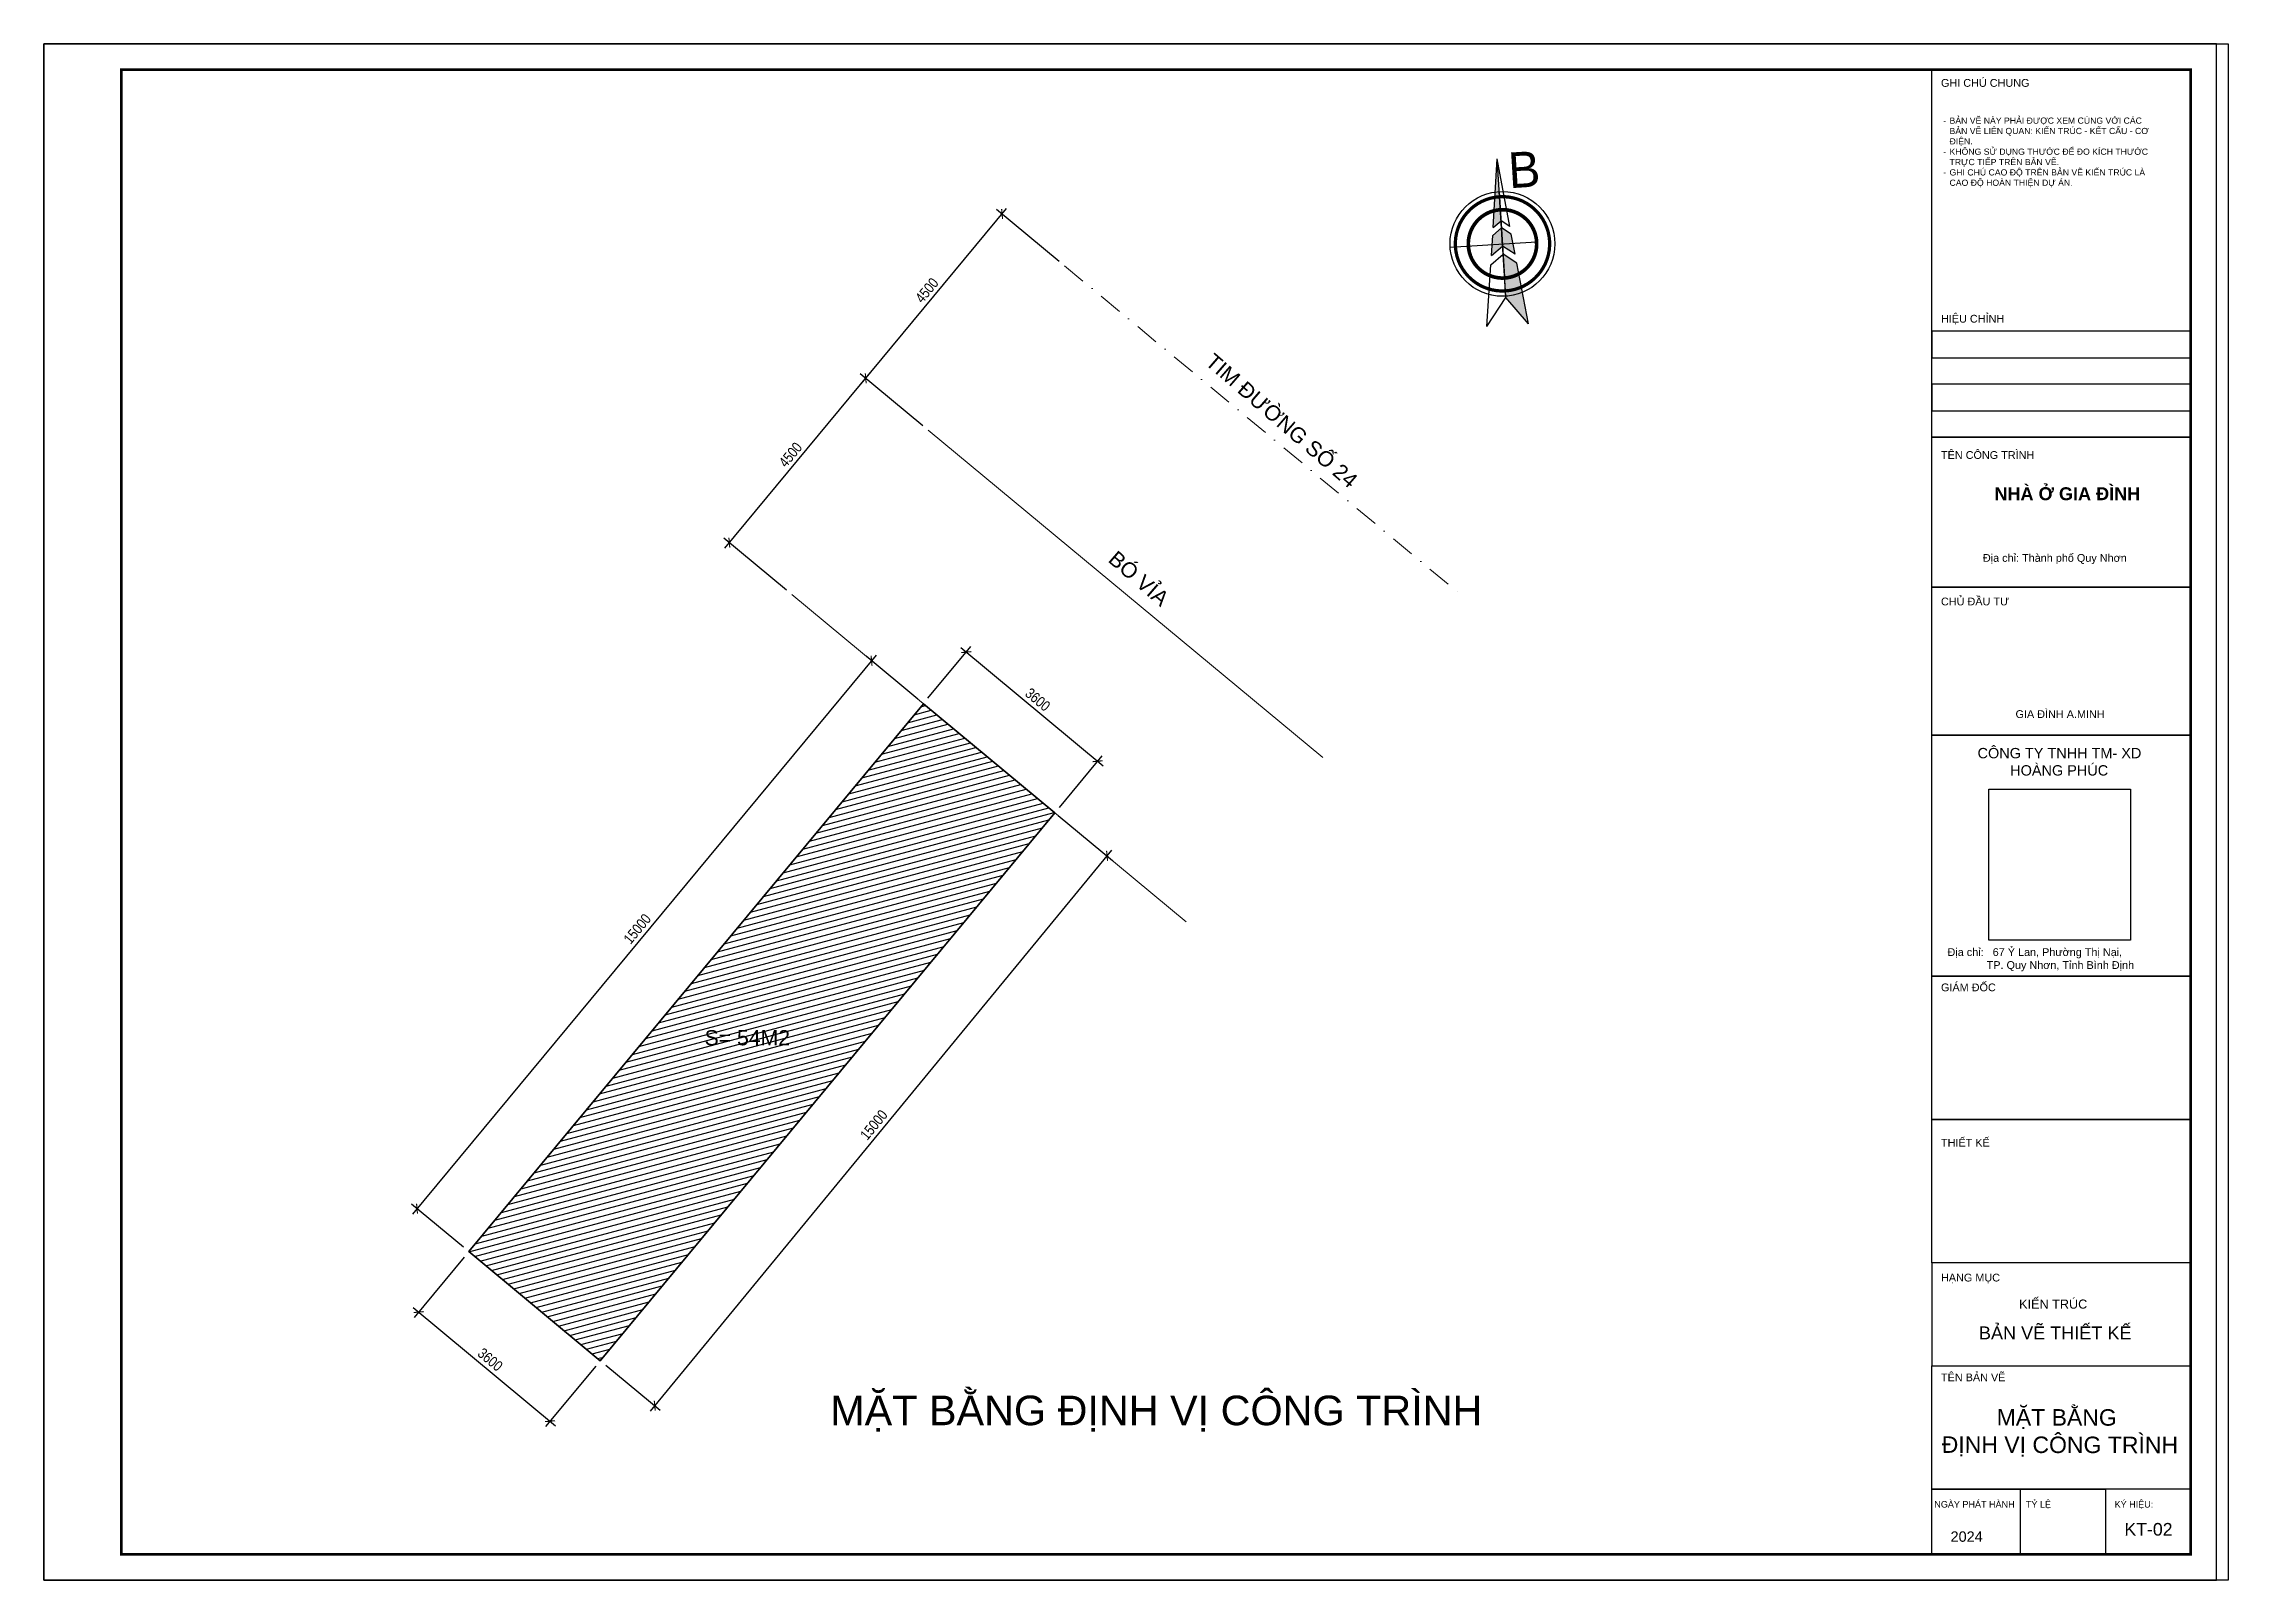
# Model space of a CAD drawing. Header units: inches. Extents: x 236662 to 497023, y -248575 to 81795.
# Drawn here: x 282445 to 328477, y -3500 to 28875 of the extents above; entities that cross this region are included whole.
import ezdxf
from ezdxf.enums import TextEntityAlignment as Align

# ---------------------------------------------------------------- set-up
doc = ezdxf.new("R2010")
doc.units = ezdxf.units.IN
doc.header["$LTSCALE"] = 10
doc.header["$MEASUREMENT"] = 0
doc.linetypes.add('DASHDOT', pattern=[1, 0.5, -0.25, 0, -0.25])
for name, color, linetype in [('01. HP_TEXT', 9, 'Continuous'), ('08. HP_DIM', 118, 'Continuous'), ('hach', 7, 'Continuous')]:
    doc.layers.add(name, color=color, linetype=linetype)
for name, color, linetype, lineweight in [('02. HP_BE TONG', 1, 'Continuous', 35), ('03. HP_TUONG', 2, 'Continuous', 35), ('06. HP_THAY 1', 134, 'Continuous', 15)]:
    doc.layers.add(name, color=color, linetype=linetype, lineweight=lineweight)
doc.layers.add('Tpl_Bound', color=1, linetype='Continuous', plot=False)
doc.styles.get("Standard").update_dxf_attribs({"font": 'arial.ttf'})
doc.styles.add('TA1', font='arial.ttf')
doc.styles.add('TEXT (none)', font='arial.ttf')
doc.styles.add('text2', font='VHELVCN.TTF')
doc.styles.add('VINA', font='vni.common.VAVON.ttf', dxfattribs={"height": 5})
doc.dimstyles.new('AL-100', dxfattribs={"dimtxt": 220, "dimasz": 150, "dimexe": 150, "dimexo": 150, "dimgap": 80, "dimtad": 1, "dimdec": 0, "dimzin": 9, "dimtxsty": 'text2', "dimblk": 'ARCHTICK', "dimcen": 1, "dimdle": 150, "dimclrd": 256, "dimclre": 256, "dimclrt": 7, "dimadec": 0, "dimazin": 0, "dimtfac": 1, "dimtdec": 0, "dimtix": 1, "dimtmove": 2, "dimatfit": 3, "dimldrblk": 'ARCHTICK', "dimfxl": 1, "dimtolj": 1, "dimtzin": 0, "dimlwd": -1, "dimlwe": -1, "dimarcsym": 0})
picture_1 = doc.add_image_def('image1.jpg', size_in_pixel=(1818, 1935))

msp = doc.modelspace()

# ---------------------------------------------------------------- texts
at = {"attachment_point": 1, "rotation": 359.89856}
for s, width, gutter_width, insert, char_height in [('\\pxqc;MẶT BẰNG \\P ĐỊNH VỊ CÔNG TRÌNH', 5297.963, 9.08, (322213.3, 111.3), 346.91), ('KT-02', 1044.005, 6.99, (326287.5, -2290.9), 266.85)]:
    msp.add_mtext_dynamic_manual_height_columns(s, width=width, gutter_width=gutter_width, heights=[0], dxfattribs=dict(at, insert=insert, char_height=char_height))
at = {"layer": '01. HP_TEXT', "style": 'TEXT (none)'}
for s, height, p in [('TIM ĐƯỜNG SỐ 24', 319.751, (306899.2, 22133.2)), ('BÓ VỈA', 319.75, (304853.3, 17975.2))]:
    msp.add_text(s, height=height, rotation=319.10533, dxfattribs=at).set_placement(p)
for s, height, p in [('S= 54M2', 319.75, (296370.7, 7771.2)), ('MẶT BẰNG ĐỊNH VỊ CÔNG TRÌNH', 623.517, (299017.5, -232.7))]:
    msp.add_text(s, height=height, dxfattribs=at).set_placement(p)

# ---------------------------------------------------------------- blocks, each defined once
blk = doc.blocks.new('ÁDAS')
h = blk.add_hatch(color=256)
h.paths.add_polyline_path([(173382, -25496), (173382, -25040, 0.040206), (173237, -25051), (173164, -25659)])
h.paths.add_polyline_path([(173237, -25051, -0.040206), (173382, -25040), (173382, -24696, 0.020515), (173280, -24701)])
h.paths.add_polyline_path([(173297, -24561, -0.015388), (173382, -24558), (173382, -23857)])
h.paths.add_polyline_path([(173297, -24561), (173280, -24701, -0.020515), (173382, -24696), (173382, -24558, 0.015388)])
h.paths.add_polyline_path([(173382, -26379), (173382, -26848, 0.102844), (173742, -26773), (173725, -26634)])
h.paths.add_polyline_path([(173787, -27123), (173742, -26773, -0.102844), (173382, -26848), (173382, -27191, 0.082899)])
h.paths.add_polyline_path([(173931, -28247), (173805, -27264, -0.077715), (173382, -27330), (173382, -27521)])
h.paths.add_polyline_path([(173805, -27264), (173787, -27123, -0.082899), (173382, -27191), (173382, -27330, 0.077715)])
h = blk.add_hatch(color=256)
h.paths.add_polyline_path([(173626, -25864), (173532, -25794), (173382, -25944), (173674, -26235)])
h.paths.add_polyline_path([(173694, -26392), (173674, -26235), (173382, -25944), (173382, -26160)])
h.paths.add_polyline_path([(173532, -25794), (173382, -25682), (173382, -25944)])
h.paths.add_polyline_path([(173382, -25944), (173382, -25682), (173232, -25794)])
h.paths.add_polyline_path([(173382, -25944), (173232, -25794), (173138, -25864), (173090, -26235)])
h.paths.add_polyline_path([(173382, -26160), (173382, -25944), (173090, -26235), (173070, -26392)])
at = {"ltscale": 200}
for p, q in [((173164, -25659), (173382, -23857)), ((173382, -25496), (173382, -23857)), ((173600, -25659), (173382, -23857)), ((173070, -26392), (173138, -25864)), ((173138, -25864), (173382, -25682)), ((173164, -25659), (173382, -25496)), ((173600, -25659), (173382, -25496)), ((173382, -26160), (173382, -25682)), ((173626, -25864), (173382, -25682)), ((173694, -26392), (173626, -25864)), ((173039, -26634), (173382, -26379)), ((173070, -26392), (173382, -26160)), ((173694, -26392), (173382, -26160)), ((173725, -26634), (173382, -26379)), ((173382, -27521), (173382, -26379)), ((172833, -28247), (173039, -26634)), ((173931, -28247), (173725, -26634)), ((172833, -28247), (173382, -27521)), ((173931, -28247), (173382, -27521))]:
    blk.add_line(p, q, dxfattribs=at)
for centre, start, end in [((173164, -25659), 173.09294, 306.68522), ((173600, -25659), 233.31478, 6.90706)]:
    blk.add_arc(centre, 0.0627, start, end, dxfattribs=at)
blk = doc.blocks.new('ÁDADWW11')
at = {"ltscale": 200}
for p, q in [((171582, -25299), (171582, -23090)), ((170478, -24194), (172303, -24194))]:
    blk.add_line(p, q, dxfattribs=at)
at = {"ltscale": 0.5}
blk.add_line((171582, -23090), (171582, -24892), dxfattribs=at)
at = {"ltscale": 200}
for points, const_width in [([(171582, -25188, 1), (171582, -23200, 1), (171582, -25188, 1)], 69.1), ([(171582, -24915, 1), (171582, -23474, 1), (171582, -24915, 1)], 76.8)]:
    blk.add_lwpolyline(points, format="xyb", dxfattribs=dict(at, const_width=const_width))
blk.add_circle((171582, -24194), 1105, dxfattribs=at)
at = {"xscale": 0.8, "yscale": 0.8, "zscale": 0.8}
blk.add_blockref('ÁDAS', (32877, -3312), dxfattribs=at)
at = {"style": 'VINA'}
blk.add_text('B', height=750, dxfattribs=at).set_placement((171800, -23034))
blk = doc.blocks.new('_ArchTick')
at = {"color": 0, "linetype": 'ByBlock', "const_width": 0.15}
blk.add_lwpolyline([(-0.5, -0.5), (0.5, 0.5)], dxfattribs=at)
blk = doc.blocks.new('*D80')
at = {"layer": '08. HP_DIM', "transparency": 16777216}
for p, q in [((296797, 18245), (299862, 21939)), ((300968, 20826), (299650, 21919)), ((298094, 17363), (296777, 18456))]:
    blk.add_line(p, q, dxfattribs=at)
at = {"layer": 'Defpoints', "color": 0, "transparency": 16777216}
for p in [(299766, 21823), (301083, 20730), (298210, 17267)]:
    blk.add_point(p, dxfattribs=at)
at = {"layer": '08. HP_DIM', "transparency": 16777216, "xscale": 150, "yscale": 150, "zscale": 150}
for p, rotation in [((299766, 21823), 50.3155168283172), ((296892, 18360), 230.3155168283172)]:
    blk.add_blockref('_ArchTick', p, dxfattribs=dict(at, rotation=rotation))
at = {"layer": '08. HP_DIM', "color": 7, "transparency": 16777216, "insert": (298181, 20214), "char_height": 220, "attachment_point": 5, "rotation": 50.3155, "style": 'text2'}
blk.add_mtext('\\A1;4500', dxfattribs=at)
blk = doc.blocks.new('*D81')
at = {"layer": '08. HP_DIM', "transparency": 16777216}
for p, q in [((299670, 21708), (302735, 25402)), ((303842, 24289), (302524, 25382)), ((300968, 20826), (299650, 21919))]:
    blk.add_line(p, q, dxfattribs=at)
at = {"layer": 'Defpoints', "color": 0, "transparency": 16777216}
for p in [(302639, 25286), (303957, 24193), (301083, 20730)]:
    blk.add_point(p, dxfattribs=at)
at = {"layer": '08. HP_DIM', "transparency": 16777216, "xscale": 150, "yscale": 150, "zscale": 150}
for p, rotation in [((302639, 25286), 50.31551682829186), ((299766, 21823), 230.3155168282918)]:
    blk.add_blockref('_ArchTick', p, dxfattribs=dict(at, rotation=rotation))
at = {"layer": '08. HP_DIM', "color": 7, "transparency": 16777216, "insert": (301055, 23678), "char_height": 220, "attachment_point": 5, "rotation": 50.3155, "style": 'text2'}
blk.add_mtext('\\A1;4500', dxfattribs=at)
blk = doc.blocks.new('*D82')
at = {"layer": '08. HP_DIM', "transparency": 16777216}
for p, q in [((299985, 15989), (290215, 4215)), ((300865, 15064), (299774, 15969)), ((291287, 3520), (290195, 4426))]:
    blk.add_line(p, q, dxfattribs=at)
at = {"layer": 'Defpoints', "color": 0, "transparency": 16777216}
for p in [(300980, 14968), (290311, 4330), (291402, 3424)]:
    blk.add_point(p, dxfattribs=at)
at = {"layer": '08. HP_DIM', "transparency": 16777216, "xscale": 150, "yscale": 150, "zscale": 150}
for p, rotation in [((299889, 15874), 50.31551682831683), ((290311, 4330), 230.3155168283168)]:
    blk.add_blockref('_ArchTick', p, dxfattribs=dict(at, rotation=rotation))
at = {"layer": '08. HP_DIM', "color": 7, "transparency": 16777216, "insert": (294952, 10225), "char_height": 220, "attachment_point": 5, "rotation": 50.3155, "style": 'text2'}
blk.add_mtext('\\A1;15000', dxfattribs=at)
blk = doc.blocks.new('*D83')
at = {"layer": '08. HP_DIM', "transparency": 16777216}
for p, q in [((301076, 15084), (301979, 16172)), ((301768, 16152), (304769, 13661)), ((303847, 12785), (304749, 13873))]:
    blk.add_line(p, q, dxfattribs=at)
at = {"layer": 'Defpoints', "color": 0, "transparency": 16777216}
for p in [(300980, 14968), (304654, 13757), (303751, 12669)]:
    blk.add_point(p, dxfattribs=at)
at = {"layer": '08. HP_DIM', "transparency": 16777216, "xscale": 150, "yscale": 150, "zscale": 150}
for p, rotation in [((301883, 16056), 140.3155168283165), ((304654, 13757), 320.3155168283166)]:
    blk.add_blockref('_ArchTick', p, dxfattribs=dict(at, rotation=rotation))
at = {"layer": '08. HP_DIM', "color": 7, "transparency": 16777216, "insert": (303391, 15055), "char_height": 220, "attachment_point": 5, "rotation": 320.3155, "style": 'text2'}
blk.add_mtext('\\A1;3600', dxfattribs=at)
blk = doc.blocks.new('*D84')
at = {"layer": '08. HP_DIM', "transparency": 16777216}
for p, q in [((303819, 12613), (304967, 11669)), ((304946, 11880), (295225, 65)), ((294288, 1030), (295436, 86))]:
    blk.add_line(p, q, dxfattribs=at)
at = {"layer": 'Defpoints', "color": 0, "transparency": 16777216}
for p in [(303703, 12709), (294172, 1126), (295320, 181)]:
    blk.add_point(p, dxfattribs=at)
at = {"layer": '08. HP_DIM', "transparency": 16777216, "xscale": 150, "yscale": 150, "zscale": 150}
for p, rotation in [((304851, 11764), 50.5515826239064), ((295320, 181), 230.5515826239064)]:
    blk.add_blockref('_ArchTick', p, dxfattribs=dict(at, rotation=rotation))
at = {"layer": '08. HP_DIM', "color": 7, "transparency": 16777216, "insert": (299937, 6095), "char_height": 220, "attachment_point": 5, "rotation": 50.5516, "style": 'text2'}
blk.add_mtext('\\A1;15000', dxfattribs=at)
blk = doc.blocks.new('*D85')
at = {"layer": '08. HP_DIM', "transparency": 16777216}
for p, q in [((291306, 3309), (290250, 2036)), ((290230, 2247), (293232, -243)), ((294077, 1010), (293020, -263))]:
    blk.add_line(p, q, dxfattribs=at)
at = {"layer": 'Defpoints', "color": 0, "transparency": 16777216}
for p in [(291402, 3424), (294172, 1126), (293116, -147)]:
    blk.add_point(p, dxfattribs=at)
at = {"layer": '08. HP_DIM', "transparency": 16777216, "xscale": 150, "yscale": 150, "zscale": 150}
for p, rotation in [((290346, 2151), 140.3155168283168), ((293116, -147), 320.3155168283168)]:
    blk.add_blockref('_ArchTick', p, dxfattribs=dict(at, rotation=rotation))
at = {"layer": '08. HP_DIM', "color": 7, "transparency": 16777216, "insert": (291854, 1150), "char_height": 220, "attachment_point": 5, "rotation": 320.3155, "style": 'text2'}
blk.add_mtext('\\A1;3600', dxfattribs=at)
blk = doc.blocks.new('KHUNG TEN A-3')
at = {"layer": '01. HP_TEXT'}
for points in [[(365, 220.95), (365, 292), (415, 292), (415, 220.95)], [(365, 241.41), (365, 236.3), (415, 236.3), (415, 241.41)], [(365, 231.18), (365, 236.3), (415, 236.3), (415, 231.18)], [(365, 231.18), (365, 226.07), (415, 226.07), (415, 231.18)], [(365, 220.95), (365, 226.07), (415, 226.07), (415, 220.95)], [(365, 191.95), (365, 220.95), (415, 220.95), (415, 191.95)], [(365, 163.34), (365, 191.95), (415, 191.95), (415, 163.34)], [(365, 116.74), (365, 163.34), (415, 163.34), (415, 116.74)], [(365, 89.04), (365, 116.74), (415, 116.74), (415, 89.04)], [(365, 61.35), (365, 89.04), (415, 89.04), (415, 61.35)], [(365, 61.35), (365, 41.47), (415, 41.47), (415, 61.35)], [(365, 17.61), (365, 41.47), (415, 41.47), (415, 17.61)], [(365, 5), (365, 17.61), (398.56, 17.61), (398.56, 5)], [(398.56, 5), (382.12, 5), (382.12, 17.61), (398.56, 17.61)], [(398.56, 5), (415, 5), (415, 17.61), (398.56, 17.61)]]:
    blk.add_lwpolyline(points, close=True, dxfattribs=at)
at = {"layer": '02. HP_BE TONG', "color": 1, "const_width": 0.5}
blk.add_lwpolyline([(15, 5), (415, 5), (415, 292), (15, 292)], close=True, dxfattribs=at)
at = {"layer": '06. HP_THAY 1'}
blk.add_lwpolyline([(0, 297), (420, 297), (420, 0), (0, 0)], close=True, dxfattribs=at)
at = {"layer": 'Defpoints'}
blk.add_lwpolyline([(0, 0), (420, 0), (420, 297), (0, 297)], close=True, dxfattribs=at)
at = {"layer": '01. HP_TEXT', "color": 7, "style": 'TA1'}
for s, height, p in [('GHI CHÚ CHUNG', 1.5, (366.75, 288.67)), ('HIỆU CHỈNH', 1.5, (366.75, 243.09)), ('TÊN CÔNG TRÌNH', 1.5, (366.75, 216.75)), ('CHỦ ĐẦU TƯ', 1.5, (366.75, 188.44)), ('GIÁM ĐỐC', 1.5, (366.75, 113.85)), ('THIẾT KẾ', 1.5, (366.75, 83.82)), ('HẠNG MỤC', 1.5, (366.75, 57.76)), ('TÊN BẢN VẼ', 1.5, (366.75, 38.47)), ('NGÀY PHÁT HÀNH', 1.25, (365.46, 14.06)), ('TỶ LỆ', 1.25, (383.16, 14.06)), ('KÝ HIỆU:', 1.25, (400.31, 14.06)), ('2024', 2, (368.6, 7.45))]:
    blk.add_text(s, height=height, dxfattribs=at).set_placement(p)
at = {"layer": '01. HP_TEXT', "style": 'TA1'}
for s, height, p in [('KIẾN TRÚC', 1.75, (388.44, 53.39)), ('BẢN VẼ THIẾT KẾ', 2.5, (388.83, 47.82))]:
    blk.add_text(s, height=height, dxfattribs=at).set_placement(p, align=Align.MIDDLE_CENTER)
at = {"layer": '01. HP_TEXT', "attachment_point": 1}
for s, width, gutter_width, heights, insert, char_height, style in [('\\pi-1.2,l2.4,t2.4,4.8;-^IBẢN VẼ NÀY PHẢI ĐƯỢC XEM CÙNG VỚI CÁC \\P\\pi0,t4.8;BẢN VẼ LIÊN QUAN: KIẾN TRÚC - KẾT CẤU - CƠ \\PĐIỆN.\\P\\pi-1.2,t2.4,4.8;-^IKHÔNG SỬ DỤNG THƯỚC ĐỂ ĐO KÍCH THƯỚC \\P\\pi0,t4.8;TRỰC TIẾP TRÊN BẢN VẼ.\\P\\pi-1.2,t2.4,4.8;-^IGHI CHÚ CAO ĐỘ TRÊN BẢN VẼ KIẾN TRÚC LÀ \\P\\pi0,t4.8;CAO ĐỘ HOÀN THIỆN DỰ ÁN.', 42.6333, 2.41, [32.36], (366, 282.73), 1.2, 'TEXT (none)'), ('\\pi10.25739;{\\fArial|b1|i0|c0|p34;NHÀ Ở GIA ĐÌNH}', 48.1904, 0.0339, [17.72], (366.81, 211.27), 2.5, 'TA1'), ('\\pxi4.78245;CÔNG TY TNHH TM- XD \\P\\pi5.60885;      HOÀNG PHÚC', 53.4572, 0.0255, [0], (364.26, 160.88), 2, 'TA1')]:
    blk.add_mtext_dynamic_manual_height_columns(s, width=width, gutter_width=gutter_width, heights=heights, dxfattribs=dict(at, insert=insert, char_height=char_height, style=style))
at = {"layer": '01. HP_TEXT', "color": 7, "char_height": 1.5, "attachment_point": 1, "style": 'TA1'}
for s, width, insert in [('\\A1;\\pxi-0.29899,l2,t4.70101,11.70101;Địa chỉ: Thành phố Quy Nhơn', 34.8513, (372.3, 198.36)), ('\\A1;\\pxi-1,l2,t4,11;GIA ĐÌNH A.MINH', 42.6333, (379.66, 168.17)), ('\\A1;\\pxi-0.01954,l2,t4.98046,11.98046;Địa chỉ:   67 Ỷ Lan, Phường Thị Nại, \\P             TP. Quy Nhơn, Tỉnh Bình Định ', 49.5509, (365.04, 122.17))]:
    blk.add_mtext_dynamic_manual_height_columns(s, width=width, gutter_width=2.41, heights=[62.37], dxfattribs=dict(at, insert=insert))
image = blk.add_image(picture_1, insert=(375.99, 123.73), size_in_units=(27.41, 29.18))
image.dxf.flags = 7

# ---------------------------------------------------------------- dimensions: what is measured, and where the dimension line sits
at = {"layer": '08. HP_DIM'}
dim = msp.add_linear_dim(base=(302639.4, 25286.3), p1=(301083.4, 20730), p2=(303956.9, 24193), angle=230.31552, dimstyle='AL-100', dxfattribs=at)
dim.commit()
dim.dimension.update_dxf_attribs({"geometry": '*D81', "text_midpoint": (301054.6, 23677.6)})
for p1, p2, distance, picture, middle in [((298209.9, 17266.9), (301083.4, 20730), 1712.1, '*D80', (298181.1, 20214.5)), ((300980.4, 14968.1), (303750.8, 12669.3), 1413.8, '*D83', (303391.2, 15054.7)), ((300980.4, 14968.1), (291402, 3424.5), -1418, '*D82', (294951.9, 10224.6)), ((303703.3, 12708.7), (294172.4, 1125.7), 1486.3, '*D84', (299937, 6095.1)), ((291402, 3424.5), (294172.4, 1125.7), -1654.2, '*D85', (291853.7, 1150.1))]:
    dim = msp.add_aligned_dim(p1=p1, p2=p2, distance=distance, dimstyle='AL-100', dxfattribs=at)
    dim.commit()
    dim.dimension.update_dxf_attribs({"geometry": picture, "text_midpoint": middle})

# ---------------------------------------------------------------- hatches: boundary and pattern name
at = {"layer": 'hach'}
h = msp.add_hatch(dxfattribs=at)
h.set_pattern_fill('ANSI31', color=8, scale=1000, angle=330)
h.set_pattern_definition([(15, (71931.47, -33775.05), (-32.35238, 120.74073), [])])
h.paths.add_polyline_path([(303750.8, 12669.3), (300980.4, 14968.1), (291402, 3424.5), (294172.4, 1125.7)])
h.paths.add_polyline_path([(296288, 7683.1), (298253.6, 7683.1), (298253.6, 8179.1), (296288, 8179.1)], flags=24)

# ---------------------------------------------------------------- linework, layer by layer
at = {"layer": '03. HP_TUONG'}
msp.add_lwpolyline([(291402, 3424.5), (300980.4, 14968.1), (303750.8, 12669.3), (294172.4, 1125.7)], close=True, dxfattribs=at)
at = {"layer": '06. HP_THAY 1', "linetype": 'DASHDOT', "ltscale": 100}
msp.add_line((303956.9, 24193), (312268.3, 17296.6), dxfattribs=at)
at = {"layer": '06. HP_THAY 1'}
for p, q in [((301083.4, 20730), (309394.8, 13833.5)), ((298209.9, 17266.9), (306521.3, 10370.4))]:
    msp.add_line(p, q, dxfattribs=at)
at = {"layer": 'Tpl_Bound', "color": 1}
msp.add_lwpolyline([(282444.6, -3500.1), (282444.6, 28874.9), (328476.9, 28874.9), (328476.9, -3500.1)], close=True, dxfattribs=at)

# ---------------------------------------------------------------- block references
at = {"color": 1, "xscale": 109.0065129723865, "yscale": 109.0065129723865, "zscale": 109.0065129723865}
msp.add_blockref('KHUNG TEN A-3', (282444.6, -3500.1), dxfattribs=at)
at = {"rotation": 3.544630473031206}
msp.add_blockref('ÁDADWW11', (140433.6, 38197.4), dxfattribs=at)

msp.set_redraw_order([(e.dxf.handle, doc.entitydb.next_handle()) for e in msp.query("TEXT MTEXT ATTDEF DIMENSION ARC_DIMENSION")])  # texts and dimensions are drawn at this point

doc.saveas('drawing.dxf')
